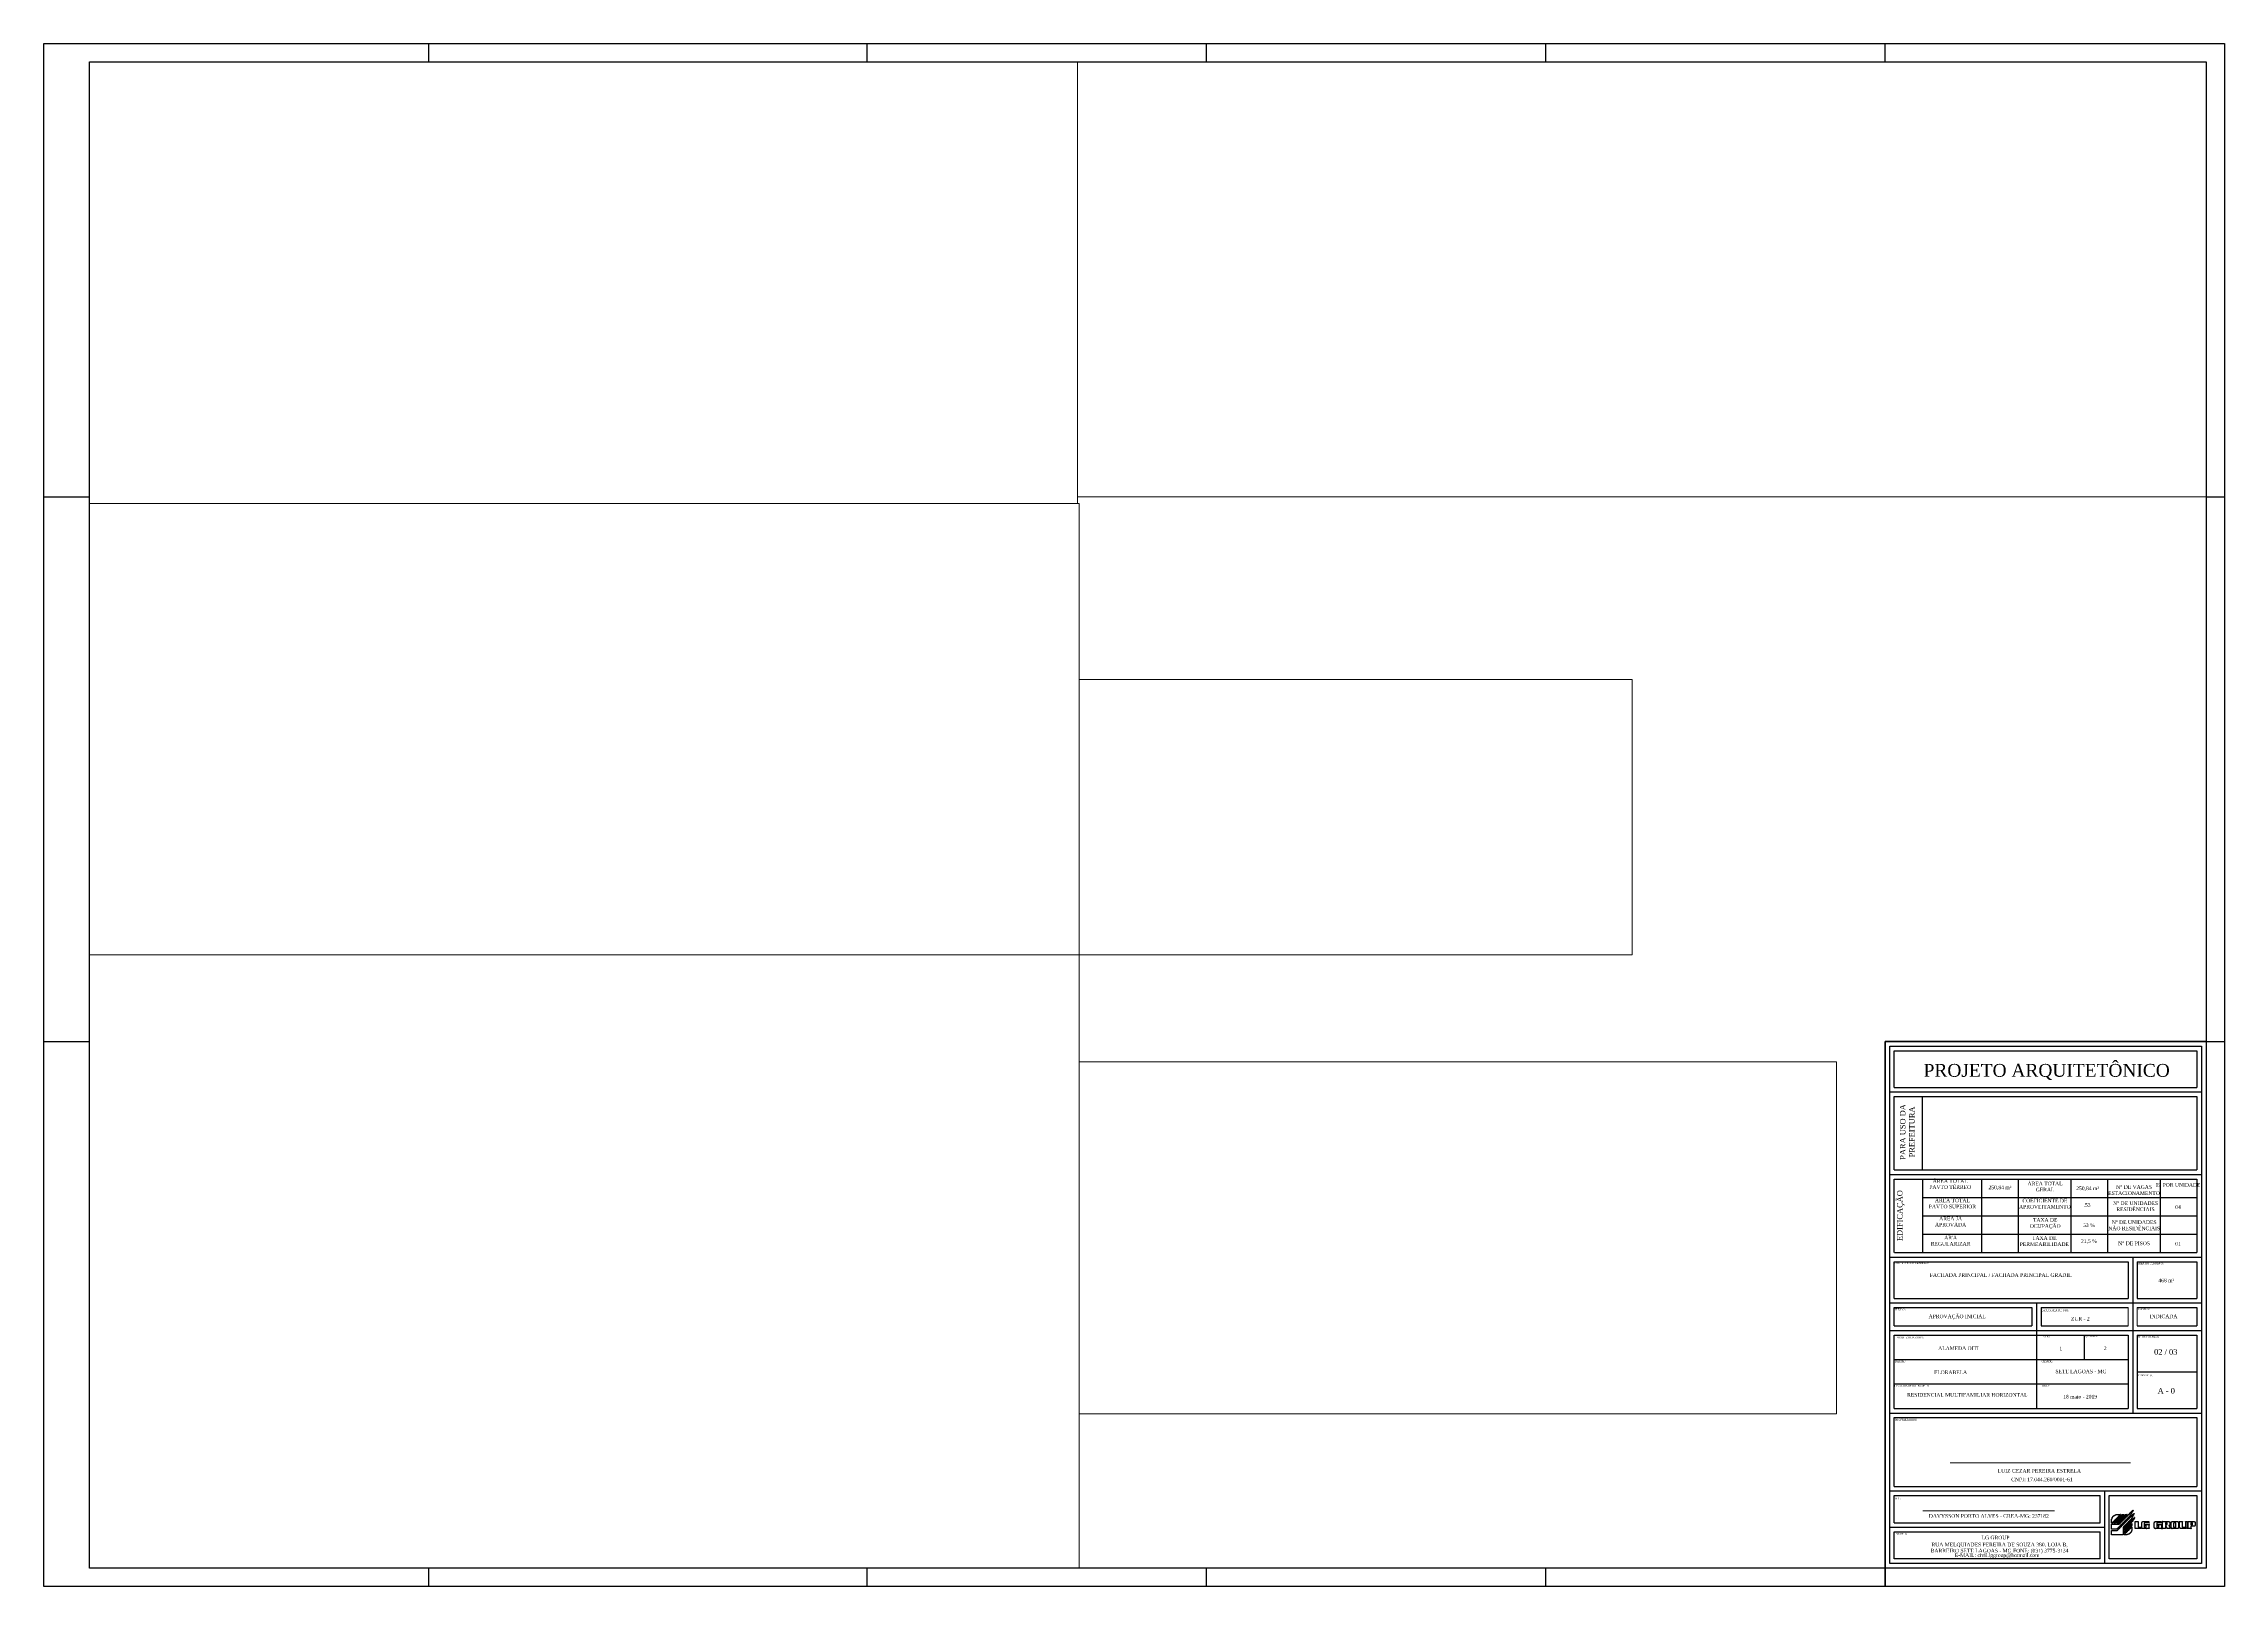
# Paper-space layout 'FLORABELA A0 1' of a CAD drawing. Header units: millimetres. Extents: x 34 to 153, y 58 to 142.
import ezdxf

# ---------------------------------------------------------------- set-up
doc = ezdxf.new("R2010")
doc.units = ezdxf.units.MM
for name, color, linetype in [('01-folha', 1, 'Continuous'), ('A0', 7, 'Continuous'), ('PN010', 1, 'Continuous'), ('Portas-Cotas', 2, 'Continuous'), ('TRACE', 7, 'Continuous')]:
    doc.layers.add(name, color=color, linetype=linetype)
doc.layers.add('A0-LG', color=250, linetype='Continuous', plot=False)
doc.layers.add('A1-LG', color=7, linetype='Continuous', plot=False)
doc.layers.add('Portas - Janelas', color=2, linetype='Continuous', lineweight=20)
doc.styles.add('Valéria', font='romantic.ttf', dxfattribs={"height": 10})

psp = doc.layouts.new('FLORABELA A0 1')

# ---------------------------------------------------------------- linework, layer by layer
at = {"layer": '01-folha'}
for p, q in [((34.21, 142.18), (153.11, 142.18)), ((34.21, 58.08), (34.21, 142.18)), ((55.21, 141.18), (55.21, 142.18)), ((79.11, 141.18), (79.11, 142.18)), ((97.61, 141.18), (97.61, 142.18)), ((116.11, 141.18), (116.11, 142.18)), ((134.61, 141.18), (134.61, 142.18)), ((153.11, 142.18), (153.11, 58.08)), ((36.71, 59.08), (36.71, 141.18)), ((36.71, 141.18), (152.11, 141.18)), ((152.11, 141.18), (152.11, 59.08)), ((34.21, 117.48), (36.71, 117.48)), ((152.11, 117.48), (153.11, 117.48)), ((34.21, 87.78), (36.71, 87.78)), ((152.11, 87.78), (153.11, 87.78)), ((152.11, 59.08), (36.71, 59.08)), ((55.21, 58.08), (55.21, 59.08)), ((79.11, 58.08), (79.11, 59.08)), ((97.61, 58.08), (97.61, 59.08)), ((116.11, 58.08), (116.11, 59.08)), ((134.61, 58.08), (134.61, 59.08)), ((153.11, 58.08), (34.21, 58.08))]:
    psp.add_line(p, q, dxfattribs=at)
at = {"layer": 'A0'}
for p, q in [((134.61, 87.78), (134.61, 58.08)), ((152.11, 87.78), (153.11, 87.78))]:
    psp.add_line(p, q, dxfattribs=at)
at = {"layer": 'A1-LG'}
for p, q in [((152.11, 87.78), (134.61, 87.78)), ((134.61, 87.78), (152.11, 87.78)), ((134.61, 59.08), (134.61, 87.78))]:
    psp.add_line(p, q, dxfattribs=at)
at = {"layer": 'PN010'}
for p, q in [((134.86, 87.53), (151.86, 87.53)), ((134.86, 59.33), (134.86, 87.53)), ((135.11, 87.28), (151.61, 87.28)), ((135.11, 85.28), (135.11, 87.28)), ((151.61, 87.28), (151.61, 85.28)), ((151.86, 87.53), (151.86, 59.33)), ((134.86, 85.03), (151.86, 85.03)), ((135.11, 85.28), (151.61, 85.28)), ((135.11, 84.78), (151.61, 84.78)), ((135.11, 80.78), (135.11, 84.78)), ((136.64, 80.78), (136.64, 84.78)), ((151.61, 84.78), (151.61, 80.78)), ((134.86, 80.53), (151.86, 80.53)), ((135.11, 80.78), (151.61, 80.78)), ((135.11, 80.28), (151.61, 80.28)), ((135.11, 76.28), (135.11, 80.28)), ((136.64, 80.28), (136.64, 76.28)), ((139.87, 80.28), (139.87, 76.28)), ((141.87, 80.28), (141.87, 76.28)), ((144.76, 76.28), (144.76, 80.28)), ((146.76, 76.28), (146.76, 80.28)), ((149.61, 80.28), (149.61, 76.28)), ((151.61, 80.28), (151.61, 76.28)), ((136.64, 79.28), (151.61, 79.28)), ((136.64, 78.28), (151.61, 78.28)), ((135.12, 76.28), (151.61, 76.28)), ((136.64, 77.28), (151.61, 77.28)), ((134.86, 76.03), (151.86, 76.03)), ((135.11, 75.78), (147.86, 75.78)), ((135.11, 73.78), (135.11, 75.78)), ((147.86, 75.78), (147.86, 73.78)), ((148.11, 76.03), (148.11, 67.53)), ((148.36, 75.78), (148.36, 73.78)), ((148.36, 75.78), (151.61, 75.78)), ((151.61, 75.78), (151.61, 73.78)), ((135.11, 73.78), (147.86, 73.78)), ((148.36, 73.78), (151.61, 73.78)), ((134.86, 73.53), (151.86, 73.53)), ((135.11, 73.28), (142.61, 73.28)), ((135.11, 72.28), (135.11, 73.28)), ((142.61, 73.28), (142.61, 72.28)), ((142.86, 73.53), (142.86, 67.78)), ((143.11, 73.28), (147.86, 73.28)), ((143.11, 73.28), (143.11, 72.28)), ((148.36, 73.28), (151.61, 73.28)), ((151.61, 73.28), (151.61, 72.28)), ((134.86, 72.03), (151.86, 72.03)), ((135.11, 72.28), (142.61, 72.28)), ((135.11, 71.78), (147.86, 71.78)), ((135.11, 67.78), (135.11, 71.78)), ((143.11, 72.28), (147.86, 72.28)), ((145.47, 71.78), (145.47, 70.45)), ((147.86, 71.78), (147.86, 67.78)), ((148.36, 72.28), (151.61, 72.28)), ((148.36, 71.78), (151.61, 71.78)), ((148.36, 71.78), (148.36, 67.78)), ((151.61, 71.78), (151.61, 67.78)), ((135.11, 70.45), (147.86, 70.45)), ((135.11, 69.12), (147.86, 69.12)), ((148.36, 69.78), (151.61, 69.78)), ((135.11, 67.78), (147.86, 67.78)), ((148.36, 67.78), (151.61, 67.78)), ((134.86, 67.53), (151.86, 67.53)), ((135.11, 67.28), (151.61, 67.28)), ((135.11, 63.53), (135.11, 67.28)), ((151.61, 67.28), (151.61, 63.53)), ((134.86, 63.28), (151.86, 63.28)), ((135.11, 63.53), (151.61, 63.53)), ((135.11, 63.03), (146.33, 63.03)), ((135.11, 61.55), (135.11, 63.03)), ((146.33, 61.55), (146.33, 63.03)), ((146.58, 59.33), (146.58, 63.28)), ((146.83, 63.03), (151.61, 63.03)), ((146.83, 59.58), (146.83, 63.03)), ((151.61, 63.03), (151.61, 59.58)), ((134.86, 61.3), (146.58, 61.3)), ((135.11, 61.55), (146.33, 61.55)), ((135.11, 59.58), (135.11, 61.05)), ((135.11, 61.05), (146.33, 61.05)), ((146.33, 59.58), (146.33, 61.05)), ((146.33, 59.58), (135.11, 59.58)), ((151.61, 59.58), (146.83, 59.58)), ((151.86, 59.33), (134.86, 59.33))]:
    psp.add_line(p, q, dxfattribs=at)
at = {"layer": 'Portas - Janelas'}
for p, q in [((134.61, 87.78), (152.11, 87.78)), ((134.61, 59.08), (134.61, 87.78)), ((152.11, 87.78), (152.11, 59.08)), ((138.15, 64.82), (147.99, 64.82)), ((136.67, 62.2), (143.84, 62.2)), ((152.11, 59.08), (134.61, 59.08))]:
    psp.add_line(p, q, dxfattribs=at)
at = {"layer": 'Portas - Janelas', "color": 1}
for p, q in [((147.86, 73.28), (147.86, 72.28)), ((148.36, 73.28), (148.36, 72.28))]:
    psp.add_line(p, q, dxfattribs=at)
at = {"layer": 'TRACE', "color": 2, "linetype": 'Continuous'}
for points in [[(147.24, 61.19), (147.23, 61.19), (147.23, 61.2), (146.97, 61.2), (146.97, 61.19), (146.96, 61.19), (146.96, 61.2), (146.95, 61.2), (146.95, 61.46), (146.96, 61.46), (146.96, 61.47), (147.36, 61.47), (147.37, 61.47), (147.37, 61.48), (147.37, 61.48), (147.37, 61.49), (147.38, 61.49), (147.38, 61.49), (147.39, 61.49), (147.39, 61.5), (147.4, 61.5), (147.4, 61.5), (147.4, 61.52), (147.4, 61.52), (147.4, 61.52), (147.4, 61.52), (147.4, 61.52), (147.41, 61.52), (147.41, 61.52), (147.42, 61.52), (147.42, 61.53), (147.43, 61.53), (147.43, 61.54), (147.43, 61.54), (147.44, 61.54), (147.44, 61.55), (147.43, 61.55), (147.43, 61.56), (147.44, 61.56), (147.44, 61.55), (147.45, 61.55), (147.46, 61.55), (147.46, 61.57), (147.46, 61.57), (147.46, 61.58), (147.47, 61.58), (147.47, 61.59), (147.48, 61.59), (147.48, 61.59), (147.47, 61.59), (147.47, 61.6), (147.48, 61.6), (147.48, 61.59), (147.49, 61.59), (147.49, 61.59), (147.49, 61.61), (147.5, 61.61), (147.5, 61.62), (147.51, 61.62), (147.51, 61.62), (147.52, 61.62), (147.52, 61.63), (147.52, 61.63), (147.53, 61.63), (147.53, 61.65), (147.54, 61.65), (147.54, 61.65), (147.55, 61.65), (147.55, 61.66), (147.56, 61.66), (147.56, 61.67), (147.56, 61.67), (147.57, 61.67), (147.57, 61.68), (147.58, 61.68), (147.58, 61.69), (147.59, 61.69), (147.59, 61.7), (147.59, 61.7), (147.59, 61.71), (147.6, 61.71), (147.6, 61.71), (147.61, 61.71), (147.61, 61.72), (147.62, 61.72), (147.62, 61.73), (147.62, 61.73), (147.62, 61.74), (147.63, 61.74), (147.63, 61.74), (147.64, 61.74), (147.64, 61.75), (147.65, 61.75), (147.65, 61.76), (147.65, 61.76), (147.65, 61.77), (147.66, 61.77), (147.66, 61.77), (147.67, 61.77), (147.67, 61.78), (147.68, 61.78), (147.68, 61.78), (147.68, 61.8), (147.69, 61.8), (147.69, 61.8), (147.7, 61.8), (147.7, 61.81), (147.71, 61.81), (147.71, 61.82), (147.71, 61.82), (147.72, 61.82), (147.72, 61.83), (147.73, 61.83), (147.73, 61.84), (147.74, 61.84), (147.74, 61.85), (147.74, 61.85), (147.74, 61.86), (147.75, 61.86), (147.76, 61.86), (147.76, 61.87), (147.77, 61.87), (147.77, 61.88), (147.77, 61.88), (147.77, 61.89), (147.78, 61.89), (147.78, 61.9), (147.79, 61.9), (147.8, 61.9), (147.8, 61.91), (147.79, 61.91), (147.79, 61.92), (147.8, 61.92), (147.8, 61.91), (147.81, 61.91), (147.81, 61.92), (147.81, 61.92), (147.81, 61.93), (147.82, 61.93), (147.82, 61.93), (147.83, 61.93), (147.84, 61.93), (147.84, 61.95), (147.83, 61.95), (147.83, 61.96), (147.84, 61.96), (147.84, 61.95), (147.84, 61.95), (147.85, 61.95), (147.85, 61.96), (147.86, 61.96), (147.86, 61.97), (147.87, 61.97), (147.87, 61.98), (147.87, 61.98), (147.87, 61.99), (147.88, 61.99), (147.89, 61.99), (147.89, 62), (147.9, 62), (147.9, 62.01), (147.9, 62.01), (147.9, 62.02), (147.91, 62.02), (147.91, 62.02), (147.92, 62.02), (147.93, 62.02), (147.93, 62.04), (147.93, 62.04), (147.93, 62.05), (147.94, 62.05), (147.94, 62.05), (147.95, 62.05), (147.95, 62.06), (147.96, 62.06), (147.96, 62.07), (147.96, 62.07), (147.96, 62.08), (147.97, 62.08), (147.97, 62.08), (147.98, 62.08), (147.98, 62.09), (147.99, 62.09), (147.99, 62.1), (147.99, 62.1), (147.99, 62.11), (148, 62.11), (148, 62.12), (148.01, 62.12), (148.01, 62.12), (148.02, 62.12), (148.02, 62.13), (148.02, 62.13), (148.02, 62.14), (148.03, 62.14), (148.03, 62.15), (148.04, 62.15), (148.04, 62.15), (148.05, 62.15), (148.05, 62.16), (148.05, 62.16), (148.05, 62.17), (148.06, 62.17), (148.06, 62.18), (148.07, 62.18), (148.08, 62.18), (148.08, 62.19), (148.09, 62.19), (148.09, 62.2), (148.09, 62.2), (148.09, 62.21), (148.1, 62.21), (148.1, 62.21), (148.11, 62.21), (148.12, 62.21), (148.12, 62.23), (148.12, 62.23), (148.12, 62.24), (148.13, 62.24), (148.13, 62.24), (148.14, 62.24), (148.14, 62.23), (148.13, 62.23), (148.13, 62.21), (148.12, 62.21), (148.12, 62.21), (148.12, 62.21), (148.12, 62.19), (148.11, 62.19), (148.11, 62.18), (148.1, 62.18), (148.1, 62.16), (148.09, 62.16), (148.09, 62.15), (148.09, 62.15), (148.09, 62.14), (148.08, 62.14), (148.08, 62.12), (148.07, 62.12), (148.07, 62.12), (148.06, 62.12), (148.06, 62.1), (148.05, 62.1), (148.05, 62.08), (148.05, 62.08), (148.05, 62.07), (148.04, 62.07), (148.04, 62.06), (148.03, 62.06), (148.03, 62.05), (148.02, 62.05), (148.02, 62.03), (148.02, 62.03), (148.02, 62.02), (148.01, 62.02), (148.01, 62.01), (148, 62.01), (148, 61.99), (147.99, 61.99), (147.99, 61.99), (147.99, 61.99), (147.99, 61.97), (147.98, 61.97), (147.98, 61.96), (147.97, 61.96), (147.97, 61.94), (147.96, 61.94), (147.96, 61.92), (147.96, 61.92), (147.95, 61.92), (147.95, 61.9), (147.94, 61.9), (147.94, 61.9), (147.93, 61.9), (147.93, 61.89), (147.93, 61.89), (147.93, 61.88), (147.92, 61.88), (147.92, 61.87), (147.91, 61.87), (147.9, 61.87), (147.9, 61.86), (147.9, 61.86), (147.9, 61.85), (147.89, 61.85), (147.89, 61.84), (147.88, 61.84), (147.88, 61.83), (147.87, 61.83), (147.87, 61.83), (147.87, 61.83), (147.87, 61.82), (147.86, 61.82), (147.86, 61.81), (147.85, 61.81), (147.85, 61.8), (147.84, 61.8), (147.84, 61.79), (147.84, 61.79), (147.83, 61.79), (147.83, 61.78), (147.82, 61.78), (147.82, 61.77), (147.81, 61.77), (147.81, 61.77), (147.81, 61.77), (147.81, 61.76), (147.8, 61.76), (147.8, 61.75), (147.79, 61.75), (147.79, 61.74), (147.78, 61.74), (147.78, 61.74), (147.77, 61.74), (147.77, 61.73), (147.77, 61.73), (147.77, 61.71), (147.76, 61.71), (147.75, 61.71), (147.75, 61.71), (147.74, 61.71), (147.74, 61.7), (147.74, 61.7), (147.74, 61.69), (147.73, 61.69), (147.73, 61.68), (147.72, 61.68), (147.71, 61.68), (147.71, 61.66), (147.71, 61.66), (147.7, 61.66), (147.7, 61.65), (147.69, 61.65), (147.69, 61.65), (147.68, 61.65), (147.68, 61.64), (147.68, 61.64), (147.68, 61.62), (147.67, 61.62), (147.66, 61.62), (147.66, 61.62), (147.65, 61.62), (147.65, 61.61), (147.65, 61.61), (147.65, 61.6), (147.64, 61.6), (147.64, 61.59), (147.63, 61.59), (147.63, 61.59), (147.62, 61.59), (147.62, 61.58), (147.62, 61.58), (147.62, 61.57), (147.61, 61.57), (147.61, 61.56), (147.6, 61.56), (147.6, 61.55), (147.59, 61.55), (147.59, 61.55), (147.59, 61.54), (147.58, 61.54), (147.58, 61.53), (147.57, 61.53), (147.57, 61.52), (147.56, 61.52), (147.56, 61.52), (147.56, 61.52), (147.56, 61.51), (147.55, 61.51), (147.55, 61.5), (147.54, 61.5), (147.54, 61.49), (147.53, 61.49), (147.53, 61.49), (147.52, 61.49), (147.52, 61.47), (147.52, 61.47), (147.51, 61.47), (147.51, 61.46), (147.5, 61.46), (147.5, 61.46), (147.49, 61.46), (147.49, 61.45), (147.49, 61.45), (147.49, 61.43), (147.48, 61.43), (147.47, 61.43), (147.47, 61.43), (147.46, 61.43), (147.46, 61.42), (147.46, 61.42), (147.46, 61.41), (147.45, 61.41), (147.45, 61.4), (147.44, 61.4), (147.44, 61.4), (147.43, 61.4), (147.43, 61.39), (147.43, 61.39), (147.43, 61.38), (147.42, 61.38), (147.42, 61.37), (147.41, 61.37), (147.41, 61.36), (147.4, 61.36), (147.4, 61.36), (147.4, 61.35), (147.39, 61.35), (147.39, 61.34), (147.38, 61.34), (147.38, 61.34), (147.37, 61.34), (147.37, 61.32), (147.37, 61.32), (147.37, 61.31), (147.36, 61.31), (147.35, 61.31), (147.35, 61.3), (147.34, 61.3), (147.34, 61.3), (147.34, 61.29), (147.33, 61.29), (147.33, 61.28), (147.32, 61.28), (147.32, 61.27), (147.31, 61.27), (147.31, 61.27), (147.31, 61.27), (147.31, 61.25), (147.3, 61.25), (147.29, 61.25), (147.29, 61.24), (147.28, 61.24), (147.28, 61.23), (147.28, 61.23), (147.27, 61.23), (147.27, 61.22), (147.26, 61.22), (147.26, 61.21), (147.25, 61.21), (147.25, 61.21), (147.24, 61.21), (147.24, 61.2), (147.24, 61.2), (147.24, 61.19)], [(146.99, 61.53), (146.96, 61.53), (146.96, 61.55), (146.95, 61.55), (146.95, 61.68), (146.96, 61.68), (146.96, 61.71), (146.96, 61.71), (146.96, 61.75), (146.97, 61.75), (146.97, 61.77), (146.98, 61.77), (146.98, 61.8), (146.99, 61.8), (146.99, 61.81), (146.99, 61.81), (146.99, 61.83), (147, 61.83), (147, 61.84), (147.01, 61.84), (147.01, 61.85), (147.02, 61.85), (147.02, 61.87), (147.03, 61.87), (147.03, 61.87), (147.03, 61.87), (147.03, 61.88), (147.04, 61.88), (147.04, 61.89), (147.05, 61.89), (147.05, 61.9), (147.06, 61.9), (147.06, 61.9), (147.05, 61.9), (147.05, 61.91), (147.06, 61.91), (147.06, 61.9), (147.06, 61.9), (147.06, 61.91), (147.07, 61.91), (147.07, 61.92), (147.08, 61.92), (147.08, 61.93), (147.09, 61.93), (147.09, 61.93), (147.09, 61.93), (147.09, 61.94), (147.1, 61.94), (147.11, 61.94), (147.11, 61.95), (147.12, 61.95), (147.12, 61.96), (147.12, 61.96), (147.13, 61.96), (147.13, 61.96), (147.14, 61.96), (147.14, 61.97), (147.15, 61.97), (147.16, 61.97), (147.16, 61.98), (147.18, 61.98), (147.18, 61.98), (147.18, 61.99), (147.21, 61.99), (147.21, 61.99), (147.21, 61.99), (147.24, 61.99), (147.24, 61.99), (147.24, 62), (147.45, 62), (147.45, 61.99), (147.44, 61.99), (147.43, 61.99), (147.43, 61.98), (147.43, 61.98), (147.43, 61.96), (147.42, 61.96), (147.42, 61.96), (147.41, 61.96), (147.4, 61.96), (147.4, 61.95), (147.4, 61.95), (147.4, 61.93), (147.39, 61.93), (147.39, 61.93), (147.38, 61.93), (147.37, 61.93), (147.37, 61.92), (147.37, 61.92), (147.37, 61.91), (147.36, 61.91), (147.36, 61.9), (147.35, 61.9), (147.34, 61.9), (147.34, 61.89), (147.34, 61.89), (147.34, 61.87), (147.33, 61.87), (147.32, 61.87), (147.32, 61.86), (147.31, 61.86), (147.31, 61.86), (147.31, 61.85), (147.3, 61.85), (147.3, 61.84), (147.29, 61.84), (147.29, 61.83), (147.28, 61.83), (147.28, 61.83), (147.28, 61.83), (147.28, 61.82), (147.27, 61.82), (147.27, 61.81), (147.26, 61.81), (147.26, 61.8), (147.25, 61.8), (147.25, 61.8), (147.24, 61.8), (147.24, 61.79), (147.24, 61.79), (147.24, 61.78), (147.23, 61.78), (147.23, 61.77), (147.22, 61.77), (147.22, 61.77), (147.21, 61.77), (147.21, 61.76), (147.21, 61.76), (147.21, 61.75), (147.2, 61.75), (147.2, 61.74), (147.19, 61.74), (147.19, 61.74), (147.18, 61.74), (147.18, 61.73), (147.18, 61.73), (147.18, 61.72), (147.17, 61.72), (147.17, 61.71), (147.16, 61.71), (147.16, 61.71), (147.15, 61.71), (147.15, 61.7), (147.15, 61.7), (147.15, 61.69), (147.14, 61.69), (147.14, 61.68), (147.13, 61.68), (147.13, 61.68), (147.12, 61.68), (147.12, 61.67), (147.13, 61.67), (147.13, 61.66), (147.12, 61.66), (147.12, 61.67), (147.12, 61.67), (147.12, 61.66), (147.11, 61.66), (147.11, 61.65), (147.1, 61.65), (147.09, 61.65), (147.09, 61.64), (147.09, 61.64), (147.09, 61.63), (147.08, 61.63), (147.08, 61.62), (147.07, 61.62), (147.07, 61.61), (147.06, 61.61), (147.06, 61.6), (147.06, 61.6), (147.05, 61.6), (147.05, 61.59), (147.06, 61.59), (147.06, 61.59), (147.05, 61.59), (147.05, 61.59), (147.04, 61.59), (147.04, 61.59), (147.03, 61.59), (147.03, 61.57), (147.03, 61.57), (147.02, 61.57), (147.02, 61.56), (147.01, 61.56), (147.01, 61.55), (147.02, 61.55), (147.02, 61.55), (147.01, 61.55), (147.01, 61.55), (147, 61.55), (147, 61.54), (146.99, 61.54), (146.99, 61.54), (146.99, 61.53)], [(147.58, 60.89), (146.96, 60.89), (146.96, 61.13), (147.26, 61.13), (147.27, 61.13), (147.27, 61.14), (147.28, 61.14), (147.28, 61.15), (147.28, 61.15), (147.28, 61.15), (147.29, 61.15), (147.29, 61.16), (147.3, 61.16), (147.3, 61.17), (147.31, 61.17), (147.31, 61.18), (147.31, 61.18), (147.31, 61.18), (147.32, 61.18), (147.32, 61.19), (147.33, 61.19), (147.33, 61.2), (147.34, 61.2), (147.34, 61.21), (147.34, 61.21), (147.34, 61.21), (147.35, 61.21), (147.35, 61.22), (147.36, 61.22), (147.36, 61.23), (147.37, 61.23), (147.37, 61.24), (147.37, 61.24), (147.37, 61.24), (147.38, 61.24), (147.38, 61.25), (147.39, 61.25), (147.39, 61.26), (147.4, 61.26), (147.4, 61.27), (147.4, 61.27), (147.4, 61.27), (147.41, 61.27), (147.41, 61.28), (147.42, 61.28), (147.42, 61.29), (147.43, 61.29), (147.43, 61.3), (147.43, 61.3), (147.43, 61.31), (147.44, 61.31), (147.44, 61.31), (147.45, 61.31), (147.45, 61.32), (147.46, 61.32), (147.46, 61.33), (147.46, 61.33), (147.46, 61.34), (147.47, 61.34), (147.47, 61.34), (147.48, 61.34), (147.48, 61.35), (147.49, 61.35), (147.49, 61.36), (147.49, 61.36), (147.49, 61.37), (147.5, 61.37), (147.5, 61.37), (147.51, 61.37), (147.51, 61.38), (147.52, 61.38), (147.52, 61.39), (147.52, 61.39), (147.52, 61.4), (147.53, 61.4), (147.53, 61.4), (147.54, 61.4), (147.54, 61.42), (147.55, 61.42), (147.56, 61.42), (147.56, 61.43), (147.56, 61.43), (147.56, 61.43), (147.57, 61.43), (147.57, 61.45), (147.58, 61.45), (147.58, 61.46), (147.59, 61.46), (147.59, 61.46), (147.59, 61.46), (147.6, 61.46), (147.6, 61.48), (147.61, 61.48), (147.61, 61.49), (147.62, 61.49), (147.62, 61.49), (147.62, 61.49), (147.62, 61.5), (147.63, 61.5), (147.63, 61.51), (147.64, 61.51), (147.64, 61.52), (147.65, 61.52), (147.65, 61.52), (147.65, 61.52), (147.65, 61.53), (147.66, 61.53), (147.66, 61.54), (147.67, 61.54), (147.67, 61.55), (147.68, 61.55), (147.68, 61.55), (147.68, 61.55), (147.68, 61.56), (147.69, 61.56), (147.69, 61.57), (147.7, 61.57), (147.7, 61.58), (147.71, 61.58), (147.71, 61.59), (147.71, 61.59), (147.71, 61.59), (147.72, 61.59), (147.72, 61.6), (147.73, 61.6), (147.73, 61.61), (147.74, 61.61), (147.74, 61.62), (147.74, 61.62), (147.74, 61.62), (147.75, 61.62), (147.75, 61.63), (147.76, 61.63), (147.76, 61.64), (147.77, 61.64), (147.77, 61.65), (147.77, 61.65), (147.77, 61.65), (147.78, 61.65), (147.78, 61.66), (147.79, 61.66), (147.79, 61.67), (147.8, 61.67), (147.8, 61.68), (147.81, 61.68), (147.81, 61.68), (147.81, 61.68), (147.81, 61.69), (147.82, 61.69), (147.82, 61.7), (147.83, 61.7), (147.83, 61.71), (147.84, 61.71), (147.84, 61.71), (147.84, 61.71), (147.84, 61.72), (147.85, 61.72), (147.85, 61.73), (147.86, 61.73), (147.86, 61.74), (147.87, 61.74), (147.87, 61.74), (147.87, 61.74), (147.87, 61.75), (147.88, 61.75), (147.88, 61.76), (147.89, 61.76), (147.89, 61.77), (147.9, 61.77), (147.9, 61.77), (147.9, 61.77), (147.9, 61.78), (147.91, 61.78), (147.91, 61.79), (147.92, 61.79), (147.92, 61.8), (147.93, 61.8), (147.93, 61.8), (147.93, 61.8), (147.93, 61.81), (147.94, 61.81), (147.94, 61.82), (147.95, 61.82), (147.95, 61.83), (147.96, 61.83), (147.96, 61.83), (147.96, 61.83), (147.96, 61.84), (147.97, 61.84), (147.97, 61.85), (147.98, 61.85), (147.98, 61.86), (147.99, 61.86), (147.99, 61.87), (147.99, 61.87), (147.99, 61.87), (148, 61.87), (148, 61.88), (148.01, 61.88), (148.01, 61.89), (148.02, 61.89), (148.02, 61.9), (148.02, 61.9), (148.02, 61.9), (148.03, 61.9), (148.03, 61.91), (148.04, 61.91), (148.04, 61.92), (148.05, 61.92), (148.05, 61.93), (148.05, 61.93), (148.05, 61.93), (148.06, 61.93), (148.06, 61.94), (148.07, 61.94), (148.07, 61.95), (148.08, 61.95), (148.08, 61.96), (148.09, 61.96), (148.09, 61.96), (148.09, 61.96), (148.09, 61.97), (148.1, 61.97), (148.1, 61.98), (148.11, 61.98), (148.11, 61.99), (148.12, 61.99), (148.12, 61.99), (148.12, 61.99), (148.12, 62.01), (148.13, 62.01), (148.13, 62.02), (148.14, 62.02), (148.15, 62.02), (148.15, 62.02), (148.15, 62.02), (148.15, 62.04), (148.16, 62.04), (148.17, 62.04), (148.17, 62.05), (148.18, 62.05), (148.18, 62.05), (148.18, 62.05), (148.18, 62.03), (148.17, 62.03), (148.17, 62.02), (148.16, 62.02), (148.16, 62), (148.15, 62), (148.15, 61.99), (148.15, 61.99), (148.15, 61.97), (148.14, 61.97), (148.14, 61.96), (148.13, 61.96), (148.13, 61.94), (148.12, 61.94), (148.12, 61.93), (148.12, 61.93), (148.12, 61.91), (148.11, 61.91), (148.11, 61.9), (148.1, 61.9), (148.1, 61.88), (148.09, 61.88), (148.09, 61.87), (148.09, 61.87), (148.09, 61.86), (148.09, 61.86), (148.09, 61.85), (148.09, 61.85), (148.08, 61.85), (148.08, 61.83), (148.07, 61.83), (148.07, 61.82), (148.06, 61.82), (148.06, 61.8), (148.05, 61.8), (148.05, 61.79), (148.05, 61.79), (148.05, 61.77), (148.04, 61.77), (148.04, 61.76), (148.03, 61.76), (148.03, 61.74), (148.02, 61.74), (148.02, 61.74), (148.02, 61.74), (148.02, 61.73), (148.01, 61.73), (148.01, 61.72), (148, 61.72), (148, 61.71), (147.99, 61.71), (147.99, 61.71), (147.99, 61.71), (147.99, 61.7), (147.98, 61.7), (147.98, 61.69), (147.97, 61.69), (147.97, 61.68), (147.96, 61.68), (147.96, 61.68), (147.96, 61.68), (147.96, 61.67), (147.95, 61.67), (147.95, 61.66), (147.94, 61.66), (147.94, 61.65), (147.93, 61.65), (147.93, 61.65), (147.93, 61.65), (147.93, 61.64), (147.92, 61.64), (147.92, 61.63), (147.91, 61.63), (147.91, 61.62), (147.9, 61.62), (147.9, 61.62), (147.9, 61.62), (147.9, 61.61), (147.89, 61.61), (147.89, 61.6), (147.88, 61.6), (147.88, 61.59), (147.87, 61.59), (147.87, 61.59), (147.87, 61.59), (147.87, 61.58), (147.86, 61.58), (147.86, 61.57), (147.85, 61.57), (147.85, 61.56), (147.84, 61.56), (147.84, 61.55), (147.84, 61.55), (147.84, 61.55), (147.83, 61.55), (147.83, 61.54), (147.82, 61.54), (147.82, 61.53), (147.81, 61.53), (147.81, 61.52), (147.81, 61.52), (147.81, 61.52), (147.8, 61.52), (147.8, 61.51), (147.79, 61.51), (147.79, 61.5), (147.78, 61.5), (147.78, 61.49), (147.77, 61.49), (147.77, 61.49), (147.77, 61.49), (147.77, 61.48), (147.76, 61.48), (147.76, 61.47), (147.75, 61.47), (147.75, 61.46), (147.74, 61.46), (147.74, 61.46), (147.74, 61.46), (147.74, 61.45), (147.73, 61.45), (147.73, 61.44), (147.72, 61.44), (147.72, 61.43), (147.71, 61.43), (147.71, 61.43), (147.71, 61.43), (147.71, 61.42), (147.7, 61.42), (147.7, 61.41), (147.69, 61.41), (147.69, 61.4), (147.68, 61.4), (147.68, 61.4), (147.68, 61.4), (147.68, 61.39), (147.67, 61.39), (147.67, 61.38), (147.66, 61.38), (147.66, 61.37), (147.65, 61.37), (147.65, 61.37), (147.65, 61.37), (147.65, 61.36), (147.64, 61.36), (147.64, 61.35), (147.63, 61.35), (147.63, 61.34), (147.62, 61.34), (147.62, 61.34), (147.62, 61.34), (147.62, 61.33), (147.61, 61.33), (147.61, 61.31), (147.6, 61.31), (147.59, 61.31), (147.59, 61.31), (147.59, 61.31), (147.59, 61.3), (147.58, 61.3), (147.58, 60.89)], [(147.17, 61.53), (147.08, 61.53), (147.08, 61.54), (147.09, 61.54), (147.09, 61.55), (147.09, 61.55), (147.09, 61.55), (147.1, 61.55), (147.1, 61.57), (147.11, 61.57), (147.12, 61.57), (147.12, 61.58), (147.12, 61.58), (147.12, 61.59), (147.13, 61.59), (147.13, 61.59), (147.12, 61.59), (147.12, 61.6), (147.14, 61.6), (147.15, 61.6), (147.15, 61.61), (147.14, 61.61), (147.14, 61.62), (147.15, 61.62), (147.15, 61.61), (147.15, 61.61), (147.15, 61.62), (147.16, 61.62), (147.16, 61.62), (147.17, 61.62), (147.17, 61.63), (147.18, 61.63), (147.18, 61.64), (147.18, 61.64), (147.18, 61.65), (147.18, 61.65), (147.18, 61.65), (147.18, 61.65), (147.18, 61.65), (147.19, 61.65), (147.19, 61.65), (147.2, 61.65), (147.2, 61.66), (147.21, 61.66), (147.21, 61.67), (147.21, 61.67), (147.21, 61.68), (147.22, 61.68), (147.22, 61.68), (147.23, 61.68), (147.23, 61.69), (147.24, 61.69), (147.24, 61.7), (147.24, 61.7), (147.24, 61.71), (147.24, 61.71), (147.24, 61.71), (147.24, 61.71), (147.24, 61.71), (147.25, 61.71), (147.25, 61.71), (147.26, 61.71), (147.26, 61.72), (147.27, 61.72), (147.27, 61.73), (147.28, 61.73), (147.28, 61.74), (147.28, 61.74), (147.28, 61.74), (147.29, 61.74), (147.29, 61.75), (147.3, 61.75), (147.3, 61.77), (147.31, 61.77), (147.31, 61.78), (147.31, 61.78), (147.31, 61.77), (147.32, 61.77), (147.32, 61.78), (147.33, 61.78), (147.33, 61.79), (147.34, 61.79), (147.34, 61.8), (147.34, 61.8), (147.34, 61.8), (147.35, 61.8), (147.35, 61.81), (147.36, 61.81), (147.36, 61.82), (147.37, 61.82), (147.37, 61.83), (147.37, 61.83), (147.38, 61.83), (147.38, 61.84), (147.39, 61.84), (147.39, 61.85), (147.4, 61.85), (147.4, 61.86), (147.4, 61.86), (147.4, 61.87), (147.41, 61.87), (147.41, 61.87), (147.42, 61.87), (147.42, 61.88), (147.43, 61.88), (147.43, 61.9), (147.43, 61.9), (147.43, 61.9), (147.44, 61.9), (147.45, 61.9), (147.45, 61.91), (147.46, 61.91), (147.46, 61.92), (147.46, 61.92), (147.46, 61.93), (147.47, 61.93), (147.47, 61.93), (147.48, 61.93), (147.48, 61.95), (147.49, 61.95), (147.49, 61.95), (147.49, 61.96), (147.5, 61.96), (147.5, 61.96), (147.51, 61.96), (147.51, 61.97), (147.52, 61.97), (147.52, 61.98), (147.52, 61.98), (147.52, 61.99), (147.53, 61.99), (147.53, 62), (147.62, 62), (147.62, 61.99), (147.62, 61.99), (147.62, 61.98), (147.61, 61.98), (147.61, 61.97), (147.6, 61.97), (147.6, 61.96), (147.59, 61.96), (147.59, 61.96), (147.59, 61.96), (147.58, 61.96), (147.58, 61.94), (147.57, 61.94), (147.57, 61.93), (147.56, 61.93), (147.56, 61.93), (147.56, 61.93), (147.56, 61.92), (147.55, 61.92), (147.54, 61.92), (147.54, 61.9), (147.53, 61.9), (147.53, 61.9), (147.52, 61.9), (147.52, 61.89), (147.52, 61.89), (147.51, 61.89), (147.51, 61.88), (147.5, 61.88), (147.5, 61.87), (147.49, 61.87), (147.49, 61.86), (147.49, 61.86), (147.48, 61.86), (147.48, 61.85), (147.47, 61.85), (147.47, 61.84), (147.46, 61.84), (147.46, 61.83), (147.46, 61.83), (147.45, 61.83), (147.45, 61.82), (147.44, 61.82), (147.44, 61.81), (147.43, 61.81), (147.43, 61.8), (147.43, 61.8), (147.43, 61.79), (147.42, 61.79), (147.41, 61.79), (147.41, 61.77), (147.4, 61.77), (147.4, 61.77), (147.4, 61.76), (147.39, 61.76), (147.38, 61.76), (147.38, 61.75), (147.37, 61.75), (147.37, 61.74), (147.37, 61.74), (147.37, 61.74), (147.36, 61.74), (147.36, 61.71), (147.35, 61.71), (147.35, 61.72), (147.34, 61.72), (147.34, 61.71), (147.34, 61.71), (147.34, 61.71), (147.33, 61.71), (147.33, 61.7), (147.32, 61.7), (147.32, 61.69), (147.31, 61.69), (147.31, 61.68), (147.31, 61.68), (147.31, 61.68), (147.3, 61.68), (147.3, 61.67), (147.29, 61.67), (147.29, 61.66), (147.28, 61.66), (147.28, 61.65), (147.28, 61.65), (147.28, 61.65), (147.27, 61.65), (147.27, 61.64), (147.26, 61.64), (147.26, 61.63), (147.25, 61.63), (147.25, 61.62), (147.24, 61.62), (147.24, 61.62), (147.25, 61.62), (147.25, 61.61), (147.24, 61.61), (147.24, 61.6), (147.24, 61.6), (147.24, 61.61), (147.23, 61.61), (147.23, 61.6), (147.22, 61.6), (147.22, 61.59), (147.21, 61.59), (147.21, 61.59), (147.21, 61.59), (147.21, 61.58), (147.21, 61.58), (147.21, 61.57), (147.21, 61.57), (147.21, 61.58), (147.2, 61.58), (147.2, 61.57), (147.19, 61.57), (147.19, 61.56), (147.18, 61.56), (147.18, 61.55), (147.18, 61.55), (147.18, 61.55), (147.17, 61.55), (147.17, 61.53)], [(147.26, 61.52), (147.25, 61.52), (147.25, 61.54), (147.26, 61.54), (147.26, 61.55), (147.27, 61.55), (147.27, 61.56), (147.28, 61.56), (147.28, 61.57), (147.28, 61.57), (147.29, 61.57), (147.29, 61.58), (147.3, 61.58), (147.3, 61.59), (147.31, 61.59), (147.31, 61.6), (147.31, 61.6), (147.32, 61.6), (147.32, 61.61), (147.33, 61.61), (147.33, 61.62), (147.34, 61.62), (147.34, 61.62), (147.34, 61.62), (147.34, 61.63), (147.35, 61.63), (147.35, 61.64), (147.36, 61.64), (147.36, 61.65), (147.37, 61.65), (147.37, 61.65), (147.37, 61.66), (147.38, 61.66), (147.38, 61.67), (147.39, 61.67), (147.39, 61.68), (147.4, 61.68), (147.4, 61.69), (147.4, 61.69), (147.41, 61.69), (147.41, 61.7), (147.42, 61.7), (147.42, 61.71), (147.43, 61.71), (147.43, 61.71), (147.43, 61.71), (147.43, 61.72), (147.44, 61.72), (147.44, 61.73), (147.43, 61.73), (147.43, 61.74), (147.44, 61.74), (147.44, 61.73), (147.45, 61.73), (147.45, 61.74), (147.46, 61.74), (147.46, 61.74), (147.46, 61.74), (147.46, 61.75), (147.47, 61.75), (147.47, 61.76), (147.48, 61.76), (147.48, 61.77), (147.49, 61.77), (147.49, 61.77), (147.49, 61.77), (147.49, 61.78), (147.5, 61.78), (147.5, 61.79), (147.51, 61.79), (147.51, 61.8), (147.52, 61.8), (147.52, 61.8), (147.52, 61.8), (147.52, 61.81), (147.53, 61.81), (147.53, 61.82), (147.54, 61.82), (147.54, 61.83), (147.55, 61.83), (147.55, 61.83), (147.56, 61.83), (147.56, 61.84), (147.56, 61.84), (147.56, 61.85), (147.57, 61.85), (147.57, 61.86), (147.58, 61.86), (147.58, 61.87), (147.59, 61.87), (147.59, 61.87), (147.59, 61.87), (147.59, 61.88), (147.6, 61.88), (147.6, 61.89), (147.61, 61.89), (147.61, 61.9), (147.62, 61.9), (147.62, 61.9), (147.62, 61.9), (147.62, 61.92), (147.63, 61.92), (147.64, 61.92), (147.64, 61.93), (147.65, 61.93), (147.65, 61.93), (147.65, 61.93), (147.65, 61.94), (147.66, 61.94), (147.66, 61.96), (147.67, 61.96), (147.68, 61.96), (147.68, 61.96), (147.68, 61.96), (147.68, 61.97), (147.69, 61.97), (147.69, 61.98), (147.7, 61.98), (147.7, 61.99), (147.71, 61.99), (147.71, 61.99), (147.71, 62), (147.81, 62), (147.81, 61.99), (147.8, 61.99), (147.8, 61.99), (147.79, 61.99), (147.79, 61.98), (147.78, 61.98), (147.78, 61.97), (147.79, 61.97), (147.79, 61.96), (147.78, 61.96), (147.78, 61.97), (147.77, 61.97), (147.77, 61.96), (147.77, 61.96), (147.77, 61.96), (147.76, 61.96), (147.76, 61.95), (147.75, 61.95), (147.75, 61.94), (147.74, 61.94), (147.74, 61.93), (147.74, 61.93), (147.74, 61.93), (147.73, 61.93), (147.73, 61.92), (147.72, 61.92), (147.72, 61.9), (147.71, 61.9), (147.71, 61.9), (147.71, 61.9), (147.7, 61.9), (147.7, 61.88), (147.69, 61.88), (147.68, 61.88), (147.68, 61.87), (147.68, 61.87), (147.68, 61.87), (147.68, 61.87), (147.68, 61.86), (147.68, 61.86), (147.66, 61.86), (147.66, 61.84), (147.65, 61.84), (147.65, 61.84), (147.65, 61.83), (147.64, 61.83), (147.64, 61.82), (147.63, 61.82), (147.62, 61.82), (147.62, 61.81), (147.62, 61.81), (147.62, 61.8), (147.61, 61.8), (147.61, 61.78), (147.6, 61.78), (147.59, 61.78), (147.59, 61.77), (147.58, 61.77), (147.58, 61.77), (147.57, 61.77), (147.57, 61.76), (147.56, 61.76), (147.56, 61.75), (147.56, 61.75), (147.55, 61.75), (147.55, 61.74), (147.54, 61.74), (147.54, 61.73), (147.53, 61.73), (147.53, 61.72), (147.52, 61.72), (147.52, 61.71), (147.52, 61.71), (147.51, 61.71), (147.51, 61.71), (147.5, 61.71), (147.5, 61.7), (147.49, 61.7), (147.49, 61.68), (147.49, 61.68), (147.48, 61.68), (147.48, 61.68), (147.47, 61.68), (147.47, 61.67), (147.46, 61.67), (147.46, 61.66), (147.46, 61.66), (147.46, 61.65), (147.45, 61.65), (147.45, 61.65), (147.44, 61.65), (147.44, 61.64), (147.43, 61.64), (147.43, 61.63), (147.43, 61.63), (147.43, 61.62), (147.43, 61.62), (147.43, 61.62), (147.43, 61.62), (147.43, 61.62), (147.42, 61.62), (147.42, 61.62), (147.41, 61.62), (147.41, 61.6), (147.4, 61.6), (147.4, 61.6), (147.4, 61.59), (147.39, 61.59), (147.39, 61.59), (147.38, 61.59), (147.38, 61.58), (147.37, 61.58), (147.37, 61.57), (147.37, 61.57), (147.37, 61.56), (147.36, 61.56), (147.36, 61.55), (147.35, 61.55), (147.35, 61.55), (147.34, 61.55), (147.34, 61.54), (147.34, 61.54), (147.34, 61.53), (147.33, 61.53), (147.26, 61.53), (147.26, 61.52)], [(147.65, 61.17), (147.64, 61.17), (147.64, 61.27), (147.65, 61.27), (147.65, 61.27), (147.65, 61.27), (147.65, 61.28), (147.66, 61.28), (147.66, 61.3), (147.67, 61.3), (147.68, 61.3), (147.68, 61.31), (147.68, 61.31), (147.69, 61.31), (147.69, 61.32), (147.7, 61.32), (147.7, 61.34), (147.71, 61.34), (147.71, 61.34), (147.71, 61.34), (147.72, 61.34), (147.72, 61.35), (147.73, 61.35), (147.73, 61.36), (147.74, 61.36), (147.74, 61.37), (147.74, 61.37), (147.75, 61.37), (147.75, 61.38), (147.76, 61.38), (147.76, 61.39), (147.77, 61.39), (147.77, 61.39), (147.77, 61.4), (147.78, 61.4), (147.78, 61.41), (147.79, 61.41), (147.79, 61.42), (147.8, 61.42), (147.8, 61.43), (147.81, 61.43), (147.81, 61.43), (147.81, 61.44), (147.82, 61.44), (147.82, 61.45), (147.83, 61.45), (147.83, 61.46), (147.84, 61.46), (147.84, 61.46), (147.84, 61.46), (147.85, 61.46), (147.85, 61.48), (147.86, 61.48), (147.86, 61.49), (147.87, 61.49), (147.87, 61.49), (147.87, 61.49), (147.87, 61.5), (147.88, 61.5), (147.88, 61.51), (147.89, 61.51), (147.89, 61.52), (147.9, 61.52), (147.9, 61.52), (147.9, 61.52), (147.9, 61.53), (147.91, 61.53), (147.91, 61.54), (147.92, 61.54), (147.92, 61.55), (147.93, 61.55), (147.93, 61.55), (147.93, 61.55), (147.93, 61.56), (147.94, 61.56), (147.94, 61.57), (147.95, 61.57), (147.95, 61.58), (147.96, 61.58), (147.96, 61.59), (147.96, 61.59), (147.96, 61.59), (147.97, 61.59), (147.97, 61.6), (147.98, 61.6), (147.98, 61.61), (147.99, 61.61), (147.99, 61.62), (147.99, 61.62), (147.99, 61.62), (148, 61.62), (148, 61.63), (148.01, 61.63), (148.01, 61.64), (148.02, 61.64), (148.02, 61.65), (148.02, 61.65), (148.02, 61.65), (148.03, 61.65), (148.03, 61.66), (148.04, 61.66), (148.04, 61.67), (148.05, 61.67), (148.05, 61.68), (148.05, 61.68), (148.05, 61.68), (148.06, 61.68), (148.06, 61.69), (148.07, 61.69), (148.07, 61.7), (148.08, 61.7), (148.08, 61.71), (148.09, 61.71), (148.09, 61.71), (148.09, 61.71), (148.09, 61.72), (148.1, 61.72), (148.1, 61.73), (148.11, 61.73), (148.11, 61.74), (148.12, 61.74), (148.12, 61.74), (148.12, 61.74), (148.12, 61.75), (148.13, 61.75), (148.13, 61.76), (148.14, 61.76), (148.14, 61.77), (148.15, 61.77), (148.15, 61.77), (148.15, 61.77), (148.15, 61.78), (148.16, 61.78), (148.16, 61.79), (148.17, 61.79), (148.17, 61.8), (148.18, 61.8), (148.18, 61.8), (148.18, 61.8), (148.18, 61.81), (148.19, 61.81), (148.19, 61.82), (148.2, 61.82), (148.2, 61.83), (148.21, 61.83), (148.21, 61.83), (148.21, 61.83), (148.21, 61.84), (148.22, 61.84), (148.22, 61.83), (148.21, 61.83), (148.21, 61.82), (148.21, 61.82), (148.21, 61.8), (148.2, 61.8), (148.2, 61.8), (148.21, 61.8), (148.21, 61.79), (148.2, 61.79), (148.2, 61.8), (148.19, 61.8), (148.19, 61.78), (148.18, 61.78), (148.18, 61.75), (148.18, 61.75), (148.18, 61.76), (148.17, 61.76), (148.17, 61.74), (148.16, 61.74), (148.15, 61.74), (148.15, 61.72), (148.15, 61.72), (148.15, 61.71), (148.14, 61.71), (148.14, 61.7), (148.13, 61.7), (148.13, 61.68), (148.12, 61.68), (148.12, 61.68), (148.12, 61.68), (148.12, 61.66), (148.11, 61.66), (148.11, 61.65), (148.1, 61.65), (148.1, 61.64), (148.09, 61.64), (148.09, 61.62), (148.09, 61.62), (148.09, 61.61), (148.09, 61.61), (148.09, 61.6), (148.09, 61.6), (148.09, 61.61), (148.08, 61.61), (148.08, 61.6), (148.07, 61.6), (148.07, 61.59), (148.06, 61.59), (148.06, 61.59), (148.05, 61.59), (148.05, 61.58), (148.05, 61.58), (148.05, 61.57), (148.04, 61.57), (148.04, 61.56), (148.03, 61.56), (148.03, 61.55), (148.02, 61.55), (148.02, 61.55), (148.02, 61.55), (148.02, 61.54), (148.01, 61.54), (148.01, 61.53), (148, 61.53), (148, 61.52), (147.99, 61.52), (147.99, 61.52), (147.99, 61.52), (147.99, 61.51), (147.98, 61.51), (147.98, 61.5), (147.97, 61.5), (147.97, 61.49), (147.96, 61.49), (147.96, 61.49), (147.96, 61.49), (147.96, 61.47), (147.95, 61.47), (147.94, 61.47), (147.94, 61.46), (147.93, 61.46), (147.93, 61.46), (147.93, 61.46), (147.93, 61.45), (147.92, 61.45), (147.92, 61.43), (147.91, 61.43), (147.9, 61.43), (147.9, 61.43), (147.9, 61.43), (147.9, 61.42), (147.89, 61.42), (147.89, 61.41), (147.88, 61.41), (147.88, 61.4), (147.87, 61.4), (147.87, 61.4), (147.87, 61.4), (147.87, 61.39), (147.86, 61.39), (147.86, 61.38), (147.85, 61.38), (147.85, 61.37), (147.84, 61.37), (147.84, 61.37), (147.84, 61.37), (147.84, 61.36), (147.83, 61.36), (147.83, 61.35), (147.82, 61.35), (147.82, 61.34), (147.81, 61.34), (147.81, 61.34), (147.81, 61.34), (147.81, 61.33), (147.8, 61.33), (147.8, 61.32), (147.79, 61.32), (147.79, 61.31), (147.78, 61.31), (147.78, 61.31), (147.77, 61.31), (147.77, 61.3), (147.77, 61.3), (147.77, 61.29), (147.76, 61.29), (147.76, 61.28), (147.75, 61.28), (147.75, 61.27), (147.74, 61.27), (147.74, 61.27), (147.74, 61.27), (147.74, 61.26), (147.73, 61.26), (147.73, 61.25), (147.72, 61.25), (147.72, 61.24), (147.71, 61.24), (147.71, 61.24), (147.71, 61.24), (147.71, 61.23), (147.7, 61.23), (147.7, 61.22), (147.69, 61.22), (147.69, 61.21), (147.68, 61.21), (147.68, 61.21), (147.68, 61.21), (147.68, 61.2), (147.67, 61.2), (147.67, 61.19), (147.68, 61.19), (147.68, 61.18), (147.67, 61.18), (147.67, 61.19), (147.66, 61.19), (147.66, 61.18), (147.65, 61.18), (147.65, 61.18), (147.65, 61.18), (147.65, 61.17)], [(148.12, 62.18), (148.12, 62.18), (148.12, 62.18), (148.12, 62.18), (148.12, 62.18)], [(147.24, 61.61), (147.24, 61.61), (147.24, 61.62), (147.24, 61.62), (147.24, 61.61)], [(147.65, 60.99), (147.64, 60.99), (147.64, 61.08), (147.65, 61.08), (147.65, 61.09), (147.65, 61.09), (147.65, 61.09), (147.66, 61.09), (147.66, 61.11), (147.67, 61.11), (147.68, 61.11), (147.68, 61.13), (147.69, 61.13), (147.7, 61.13), (147.7, 61.15), (147.71, 61.15), (147.71, 61.15), (147.71, 61.17), (147.73, 61.17), (147.74, 61.17), (147.74, 61.18), (147.74, 61.18), (147.75, 61.18), (147.75, 61.19), (147.76, 61.19), (147.76, 61.2), (147.75, 61.2), (147.75, 61.21), (147.77, 61.21), (147.77, 61.21), (147.77, 61.22), (147.78, 61.22), (147.79, 61.22), (147.79, 61.24), (147.81, 61.24), (147.81, 61.24), (147.81, 61.25), (147.82, 61.25), (147.82, 61.26), (147.83, 61.26), (147.83, 61.27), (147.84, 61.27), (147.84, 61.27), (147.84, 61.27), (147.84, 61.28), (147.85, 61.28), (147.85, 61.29), (147.86, 61.29), (147.86, 61.3), (147.87, 61.3), (147.87, 61.31), (147.87, 61.31), (147.87, 61.31), (147.88, 61.31), (147.88, 61.32), (147.89, 61.32), (147.89, 61.33), (147.9, 61.33), (147.9, 61.34), (147.9, 61.34), (147.9, 61.34), (147.91, 61.34), (147.91, 61.35), (147.92, 61.35), (147.92, 61.36), (147.93, 61.36), (147.93, 61.37), (147.93, 61.37), (147.93, 61.37), (147.94, 61.37), (147.94, 61.38), (147.95, 61.38), (147.95, 61.39), (147.96, 61.39), (147.96, 61.4), (147.96, 61.4), (147.96, 61.4), (147.97, 61.4), (147.97, 61.41), (147.98, 61.41), (147.98, 61.42), (147.99, 61.42), (147.99, 61.43), (147.99, 61.43), (147.99, 61.43), (148, 61.43), (148, 61.44), (148.01, 61.44), (148.01, 61.45), (148.02, 61.45), (148.02, 61.46), (148.02, 61.46), (148.02, 61.46), (148.03, 61.46), (148.03, 61.47), (148.04, 61.47), (148.04, 61.48), (148.05, 61.48), (148.05, 61.49), (148.05, 61.49), (148.05, 61.49), (148.06, 61.49), (148.06, 61.5), (148.07, 61.5), (148.07, 61.41), (148.06, 61.41), (148.06, 61.4), (148.05, 61.4), (148.05, 61.4), (148.05, 61.4), (148.05, 61.39), (148.04, 61.39), (148.04, 61.38), (148.03, 61.38), (148.03, 61.37), (148.02, 61.37), (148.02, 61.36), (148.02, 61.36), (148.01, 61.36), (148.01, 61.35), (148, 61.35), (148, 61.34), (147.99, 61.34), (147.99, 61.34), (147.99, 61.33), (147.98, 61.33), (147.98, 61.32), (147.97, 61.32), (147.97, 61.31), (147.96, 61.31), (147.96, 61.31), (147.96, 61.31), (147.96, 61.3), (147.95, 61.3), (147.95, 61.29), (147.94, 61.29), (147.94, 61.28), (147.93, 61.28), (147.93, 61.28), (147.93, 61.27), (147.92, 61.27), (147.92, 61.26), (147.91, 61.26), (147.91, 61.25), (147.9, 61.25), (147.9, 61.24), (147.9, 61.24), (147.9, 61.23), (147.9, 61.23), (147.9, 61.22), (147.9, 61.22), (147.9, 61.23), (147.88, 61.23), (147.88, 61.22), (147.87, 61.22), (147.87, 61.21), (147.87, 61.21), (147.87, 61.21), (147.86, 61.21), (147.86, 61.2), (147.85, 61.2), (147.85, 61.19), (147.84, 61.19), (147.84, 61.18), (147.84, 61.18), (147.83, 61.18), (147.83, 61.16), (147.82, 61.16), (147.81, 61.16), (147.81, 61.15), (147.81, 61.15), (147.81, 61.15), (147.8, 61.15), (147.8, 61.13), (147.79, 61.13), (147.79, 61.12), (147.78, 61.12), (147.77, 61.12), (147.77, 61.11), (147.77, 61.11), (147.75, 61.11), (147.75, 61.1), (147.74, 61.1), (147.74, 61.09), (147.74, 61.09), (147.73, 61.09), (147.73, 61.07), (147.72, 61.07), (147.72, 61.06), (147.71, 61.06), (147.71, 61.06), (147.71, 61.05), (147.7, 61.05), (147.69, 61.05), (147.69, 61.04), (147.68, 61.04), (147.68, 61.03), (147.68, 61.03), (147.68, 61.02), (147.67, 61.02), (147.67, 61.01), (147.66, 61.01), (147.66, 61), (147.65, 61), (147.65, 61), (147.65, 60.99)], [(147.81, 60.89), (147.64, 60.89), (147.64, 60.9), (147.65, 60.9), (147.65, 60.91), (147.65, 60.91), (147.65, 60.92), (147.66, 60.92), (147.66, 60.93), (147.67, 60.93), (147.67, 60.93), (147.68, 60.93), (147.68, 60.94), (147.68, 60.94), (147.68, 60.95), (147.69, 60.95), (147.69, 60.96), (147.7, 60.96), (147.7, 60.96), (147.71, 60.96), (147.71, 60.97), (147.71, 60.97), (147.71, 60.98), (147.72, 60.98), (147.72, 60.99), (147.73, 60.99), (147.73, 60.99), (147.74, 60.99), (147.74, 61), (147.74, 61), (147.74, 61.01), (147.75, 61.01), (147.75, 61.02), (147.76, 61.02), (147.76, 61.02), (147.77, 61.02), (147.77, 61.03), (147.77, 61.03), (147.77, 61.04), (147.78, 61.04), (147.78, 61.05), (147.79, 61.05), (147.79, 61.07), (147.8, 61.07), (147.8, 61.06), (147.81, 61.06), (147.81, 61.07), (147.81, 61.07), (147.81, 61.08), (147.82, 61.08), (147.82, 61.09), (147.83, 61.09), (147.83, 61.09), (147.84, 61.09), (147.84, 61.1), (147.83, 61.1), (147.83, 61.11), (147.84, 61.11), (147.84, 61.1), (147.84, 61.1), (147.84, 61.11), (147.85, 61.11), (147.85, 61.12), (147.86, 61.12), (147.86, 61.12), (147.85, 61.12), (147.85, 61.13), (147.86, 61.13), (147.86, 61.12), (147.87, 61.12), (147.87, 61.13), (147.87, 61.13), (147.87, 61.14), (147.87, 61.14), (147.87, 61.15), (147.87, 61.15), (147.87, 61.14), (147.88, 61.14), (147.88, 61.15), (147.89, 61.15), (147.89, 61.15), (147.9, 61.15), (147.9, 61.16), (147.89, 61.16), (147.89, 61.17), (147.9, 61.17), (147.9, 61.16), (147.9, 61.16), (147.9, 61.17), (147.91, 61.17), (147.91, 61.18), (147.92, 61.18), (147.92, 61.18), (147.93, 61.18), (147.93, 61.21), (147.93, 61.21), (147.93, 61.2), (147.94, 61.2), (147.94, 61.21), (147.95, 61.21), (147.95, 61.22), (147.96, 61.22), (147.96, 61.22), (147.96, 61.24), (147.97, 61.24), (147.98, 61.24), (147.98, 61.24), (147.99, 61.24), (147.99, 61.25), (147.99, 61.25), (147.99, 61.26), (148, 61.26), (148, 61.27), (148.01, 61.27), (148.02, 61.27), (148.02, 61.28), (148.02, 61.28), (148.02, 61.3), (148.03, 61.3), (148.04, 61.3), (148.04, 61.31), (148.05, 61.31), (148.05, 61.31), (148.05, 61.32), (148.06, 61.32), (148.06, 61.33), (148.07, 61.33), (148.07, 61.16), (148.06, 61.16), (148.06, 61.15), (148.07, 61.15), (148.07, 61.15), (148.06, 61.15), (148.06, 61.12), (148.05, 61.12), (148.05, 61.1), (148.05, 61.1), (148.05, 61.09), (148.04, 61.09), (148.04, 61.08), (148.05, 61.08), (148.05, 61.07), (148.05, 61.07), (148.03, 61.07), (148.03, 61.06), (148.02, 61.06), (148.02, 61.04), (148.03, 61.04), (148.03, 61.03), (148.02, 61.03), (148.01, 61.03), (148.01, 61.02), (148, 61.02), (148, 61.01), (147.99, 61.01), (147.99, 61), (147.99, 61), (147.99, 60.99), (147.98, 60.99), (147.98, 60.99), (147.97, 60.99), (147.97, 60.98), (147.96, 60.98), (147.96, 60.97), (147.96, 60.97), (147.96, 60.96), (147.95, 60.96), (147.95, 60.96), (147.94, 60.96), (147.94, 60.95), (147.93, 60.95), (147.93, 60.95), (147.93, 60.94), (147.92, 60.94), (147.92, 60.93), (147.91, 60.93), (147.9, 60.93), (147.9, 60.93), (147.9, 60.93), (147.89, 60.93), (147.89, 60.92), (147.88, 60.92), (147.87, 60.92), (147.87, 60.91), (147.87, 60.91), (147.86, 60.91), (147.86, 60.9), (147.85, 60.9), (147.84, 60.9), (147.84, 60.9), (147.83, 60.9), (147.81, 60.9), (147.81, 60.89)], [(148.23, 61.61), (148.22, 61.61), (148.22, 61.62), (148.23, 61.62), (148.23, 61.61)], [(148.57, 61.23), (148.24, 61.23), (148.24, 61.25), (148.24, 61.25), (148.24, 61.59), (148.24, 61.59), (148.24, 61.62), (148.4, 61.62), (148.4, 61.6), (148.41, 61.6), (148.41, 61.59), (148.4, 61.59), (148.4, 61.59), (148.4, 61.3), (148.56, 61.3), (148.56, 61.31), (148.58, 61.31), (148.58, 61.28), (148.57, 61.28), (148.57, 61.27), (148.58, 61.27), (148.58, 61.27), (148.57, 61.27), (148.57, 61.26), (148.58, 61.26), (148.58, 61.25), (148.57, 61.25), (148.57, 61.23)], [(149.01, 61.23), (148.88, 61.23), (148.88, 61.25), (148.87, 61.25), (148.87, 61.24), (148.86, 61.24), (148.86, 61.24), (148.87, 61.24), (148.87, 61.23), (148.86, 61.23), (148.86, 61.24), (148.86, 61.24), (148.86, 61.23), (148.65, 61.23), (148.65, 61.24), (148.65, 61.24), (148.65, 61.23), (148.64, 61.23), (148.64, 61.24), (148.63, 61.24), (148.63, 61.25), (148.62, 61.25), (148.62, 61.26), (148.62, 61.26), (148.62, 61.27), (148.61, 61.27), (148.61, 61.29), (148.6, 61.29), (148.6, 61.55), (148.61, 61.55), (148.61, 61.57), (148.62, 61.57), (148.62, 61.59), (148.62, 61.59), (148.62, 61.59), (148.63, 61.59), (148.63, 61.6), (148.64, 61.6), (148.65, 61.6), (148.65, 61.61), (148.66, 61.61), (148.67, 61.61), (148.67, 61.62), (148.98, 61.62), (148.98, 61.6), (148.99, 61.6), (148.99, 61.59), (148.98, 61.59), (148.98, 61.57), (148.99, 61.57), (148.99, 61.56), (148.99, 61.56), (148.99, 61.55), (148.99, 61.55), (148.99, 61.54), (148.99, 61.54), (148.99, 61.53), (148.99, 61.53), (148.99, 61.54), (148.96, 61.54), (148.96, 61.55), (148.76, 61.55), (148.76, 61.54), (148.75, 61.54), (148.75, 61.52), (148.74, 61.52), (148.74, 61.31), (148.75, 61.31), (148.75, 61.3), (148.84, 61.3), (148.84, 61.31), (148.85, 61.31), (148.85, 61.4), (148.79, 61.4), (148.79, 61.39), (148.77, 61.39), (148.77, 61.46), (149, 61.46), (149.01, 61.46), (149.01, 61.46), (149.02, 61.46), (149.02, 61.46), (149.01, 61.46), (149.01, 61.44), (149, 61.44), (149, 61.42), (148.99, 61.42), (148.99, 61.27), (149, 61.27), (149, 61.24), (149.01, 61.24), (149.01, 61.23)], [(149.35, 61.22), (149.34, 61.22), (149.34, 61.24), (149.33, 61.24), (149.33, 61.23), (149.32, 61.23), (149.32, 61.24), (149.31, 61.24), (149.31, 61.25), (149.3, 61.25), (149.3, 61.26), (149.3, 61.26), (149.3, 61.25), (149.29, 61.25), (149.29, 61.26), (149.3, 61.26), (149.3, 61.27), (149.29, 61.27), (149.29, 61.29), (149.28, 61.29), (149.28, 61.52), (149.27, 61.52), (149.27, 61.53), (149.28, 61.53), (149.28, 61.55), (149.29, 61.55), (149.29, 61.57), (149.3, 61.57), (149.3, 61.59), (149.31, 61.59), (149.32, 61.59), (149.32, 61.6), (149.31, 61.6), (149.31, 61.61), (149.32, 61.61), (149.32, 61.6), (149.33, 61.6), (149.33, 61.61), (149.35, 61.61), (149.36, 61.61), (149.36, 61.62), (149.66, 61.62), (149.66, 61.58), (149.67, 61.58), (149.67, 61.54), (149.66, 61.54), (149.64, 61.54), (149.64, 61.55), (149.44, 61.55), (149.44, 61.54), (149.43, 61.54), (149.43, 61.53), (149.43, 61.53), (149.43, 61.31), (149.43, 61.31), (149.43, 61.3), (149.52, 61.3), (149.52, 61.31), (149.53, 61.31), (149.53, 61.4), (149.47, 61.4), (149.47, 61.39), (149.46, 61.39), (149.46, 61.46), (149.68, 61.46), (149.69, 61.46), (149.69, 61.46), (149.7, 61.46), (149.7, 61.45), (149.69, 61.45), (149.69, 61.44), (149.68, 61.44), (149.68, 61.41), (149.68, 61.41), (149.68, 61.29), (149.68, 61.29), (149.68, 61.24), (149.69, 61.24), (149.69, 61.23), (149.68, 61.23), (149.56, 61.23), (149.56, 61.25), (149.55, 61.25), (149.55, 61.24), (149.55, 61.24), (149.54, 61.24), (149.54, 61.23), (149.53, 61.23), (149.35, 61.23), (149.35, 61.22)], [(149.73, 61.22), (149.72, 61.22), (149.72, 61.23), (149.73, 61.23), (149.73, 61.25), (149.74, 61.25), (149.74, 61.56), (149.73, 61.56), (149.73, 61.58), (149.74, 61.58), (149.74, 61.59), (149.73, 61.59), (149.73, 61.61), (149.72, 61.61), (149.72, 61.62), (150.07, 61.62), (150.07, 61.61), (150.09, 61.61), (150.09, 61.6), (150.11, 61.6), (150.11, 61.59), (150.12, 61.59), (150.12, 61.58), (150.13, 61.58), (150.13, 61.55), (150.14, 61.55), (150.14, 61.52), (150.15, 61.52), (150.15, 61.52), (150.14, 61.52), (150.14, 61.52), (150.14, 61.43), (150.13, 61.43), (150.13, 61.41), (150.12, 61.41), (150.12, 61.4), (150.11, 61.4), (150.11, 61.4), (150.11, 61.4), (150.1, 61.4), (150.08, 61.4), (150.08, 61.38), (150.09, 61.38), (150.09, 61.36), (150.1, 61.36), (150.1, 61.34), (150.11, 61.34), (150.11, 61.33), (150.11, 61.33), (150.11, 61.31), (150.12, 61.31), (150.12, 61.3), (150.14, 61.3), (150.14, 61.29), (150.13, 61.29), (150.13, 61.28), (150.14, 61.28), (150.14, 61.27), (150.14, 61.27), (150.14, 61.27), (150.15, 61.27), (150.15, 61.26), (150.14, 61.26), (150.14, 61.25), (150.15, 61.25), (150.15, 61.24), (150.16, 61.24), (150.16, 61.23), (150.15, 61.23), (149.99, 61.23), (149.99, 61.24), (149.99, 61.24), (149.99, 61.26), (149.98, 61.26), (149.98, 61.27), (149.97, 61.27), (149.97, 61.3), (149.96, 61.3), (149.96, 61.31), (149.96, 61.31), (149.96, 61.32), (149.95, 61.32), (149.95, 61.35), (149.93, 61.35), (149.93, 61.36), (149.94, 61.36), (149.94, 61.37), (149.93, 61.37), (149.93, 61.39), (149.92, 61.39), (149.92, 61.4), (149.89, 61.4), (149.89, 61.25), (149.89, 61.25), (149.89, 61.23), (149.89, 61.23), (149.73, 61.23), (149.73, 61.22)], [(149.96, 61.46), (149.97, 61.46), (149.97, 61.46), (149.98, 61.46), (149.99, 61.46), (149.99, 61.54), (149.98, 61.54), (149.98, 61.55), (149.89, 61.55), (149.89, 61.46), (149.96, 61.46)], [(150.14, 61.59), (150.13, 61.59), (150.13, 61.59), (150.14, 61.59), (150.14, 61.59)], [(150.54, 61.22), (150.53, 61.22), (150.53, 61.23), (150.26, 61.23), (150.26, 61.22), (150.25, 61.22), (150.25, 61.24), (150.24, 61.24), (150.24, 61.24), (150.21, 61.24), (150.21, 61.27), (150.21, 61.27), (150.21, 61.29), (150.2, 61.29), (150.2, 61.28), (150.19, 61.28), (150.19, 61.29), (150.2, 61.29), (150.2, 61.55), (150.21, 61.55), (150.21, 61.58), (150.21, 61.58), (150.21, 61.59), (150.22, 61.59), (150.23, 61.59), (150.23, 61.6), (150.24, 61.6), (150.24, 61.6), (150.24, 61.61), (150.26, 61.61), (150.27, 61.61), (150.27, 61.62), (150.53, 61.62), (150.53, 61.61), (150.56, 61.61), (150.56, 61.6), (150.57, 61.6), (150.57, 61.59), (150.58, 61.59), (150.58, 61.59), (150.6, 61.59), (150.6, 61.58), (150.59, 61.58), (150.59, 61.57), (150.6, 61.57), (150.6, 61.55), (150.61, 61.55), (150.61, 61.29), (150.6, 61.29), (150.6, 61.27), (150.59, 61.27), (150.59, 61.26), (150.58, 61.26), (150.58, 61.25), (150.58, 61.25), (150.58, 61.24), (150.57, 61.24), (150.57, 61.24), (150.56, 61.24), (150.55, 61.24), (150.55, 61.23), (150.55, 61.23), (150.54, 61.23), (150.54, 61.22)], [(150.45, 61.3), (150.45, 61.3), (150.45, 61.31), (150.46, 61.31), (150.46, 61.52), (150.45, 61.52), (150.45, 61.54), (150.45, 61.54), (150.45, 61.55), (150.36, 61.55), (150.36, 61.54), (150.35, 61.54), (150.35, 61.53), (150.34, 61.53), (150.34, 61.31), (150.35, 61.31), (150.35, 61.3), (150.45, 61.3)], [(151.01, 61.23), (150.72, 61.23), (150.72, 61.24), (150.71, 61.24), (150.71, 61.23), (150.7, 61.23), (150.7, 61.24), (150.69, 61.24), (150.69, 61.25), (150.68, 61.25), (150.68, 61.27), (150.67, 61.27), (150.67, 61.28), (150.67, 61.28), (150.67, 61.31), (150.66, 61.31), (150.66, 61.59), (150.65, 61.59), (150.65, 61.62), (150.82, 61.62), (150.82, 61.6), (150.81, 61.6), (150.81, 61.31), (150.82, 61.31), (150.82, 61.3), (150.84, 61.3), (150.84, 61.29), (150.85, 61.29), (150.85, 61.3), (150.98, 61.3), (150.99, 61.3), (150.99, 61.31), (151, 61.31), (151, 61.59), (150.99, 61.59), (150.99, 61.61), (150.98, 61.61), (150.98, 61.62), (151.08, 61.62), (151.08, 61.61), (151.08, 61.61), (151.08, 61.59), (151.07, 61.59), (151.07, 61.3), (151.06, 61.3), (151.06, 61.27), (151.05, 61.27), (151.05, 61.26), (151.05, 61.26), (151.05, 61.24), (151.04, 61.24), (151.03, 61.24), (151.03, 61.24), (151.02, 61.24), (151.01, 61.24), (151.01, 61.23)], [(151.3, 61.22), (151.29, 61.22), (151.29, 61.23), (151.11, 61.23), (151.11, 61.22), (151.11, 61.22), (151.11, 61.23), (151.11, 61.23), (151.11, 61.24), (151.12, 61.24), (151.12, 61.27), (151.13, 61.27), (151.13, 61.57), (151.12, 61.57), (151.12, 61.59), (151.11, 61.59), (151.11, 61.62), (151.45, 61.62), (151.45, 61.61), (151.46, 61.61), (151.46, 61.62), (151.47, 61.62), (151.47, 61.61), (151.48, 61.61), (151.48, 61.6), (151.49, 61.6), (151.49, 61.59), (151.5, 61.59), (151.5, 61.59), (151.51, 61.59), (151.51, 61.58), (151.51, 61.58), (151.51, 61.55), (151.52, 61.55), (151.52, 61.42), (151.51, 61.42), (151.51, 61.4), (151.52, 61.4), (151.52, 61.39), (151.51, 61.39), (151.51, 61.4), (151.51, 61.4), (151.51, 61.39), (151.5, 61.39), (151.5, 61.38), (151.49, 61.38), (151.49, 61.37), (151.48, 61.37), (151.47, 61.37), (151.47, 61.36), (151.46, 61.36), (151.45, 61.36), (151.45, 61.37), (151.27, 61.37), (151.27, 61.26), (151.28, 61.26), (151.28, 61.24), (151.29, 61.24), (151.29, 61.23), (151.3, 61.23), (151.3, 61.22)], [(151.35, 61.43), (151.36, 61.43), (151.36, 61.43), (151.36, 61.43), (151.37, 61.43), (151.37, 61.54), (151.36, 61.54), (151.36, 61.55), (151.27, 61.55), (151.27, 61.43), (151.35, 61.43)]]:
    psp.add_lwpolyline(points, dxfattribs=at)

# ---------------------------------------------------------------- texts
at = {"layer": 'Portas - Janelas', "insert": (148.8, 69.64), "char_height": 0.1, "width": 1.8686, "attachment_point": 2, "style": 'Valéria'}
psp.add_mtext('FORMATO:', dxfattribs=at)
at = {"layer": 'Portas-Cotas', "attachment_point": 2, "style": 'Valéria'}
for s, insert, char_height, width in [('PROJETO ARQUITETÔNICO', (143.42, 86.56), 0.7, 19.2428), ('ÁREA TOTAL PAVTO TÉRREO', (138.16, 80.28), 0.2, 2.2914), ('250,84 m²', (140.87, 79.93), 0.2, 2.2914), ('ÁREA TOTAL GERAL', (143.33, 80.14), 0.2, 2.2914), ('250,84 m²', (145.65, 79.88), 0.2, 2.2914), ('N° DE VAGAS ESTACIONAMENTO', (148.18, 79.95), 0.2, 2.2914), ('02 POR UNIDADE', (150.58, 80.07), 0.2, 2.2914), ('ÁREA TOTAL PAVTO SUPERIOR', (138.28, 79.22), 0.2, 2.5654), ('COEFICIENTE DE APROVEITAMENTO', (143.32, 79.21), 0.2, 2.5173), ('.53', (145.62, 78.97), 0.2, 2.2914), ('N° DE UNIDADES RESIDÊNCIAIS', (148.26, 79.07), 0.2, 2.594), ('04', (150.58, 78.86), 0.2, 2.2914), ('ÁREA JÁ APROVADA', (138.18, 78.23), 0.2, 2.7606), ('TAXA DE OCUPAÇÃO', (143.34, 78.16), 0.2, 2.2914), ('53 %', (145.72, 77.87), 0.2, 2.2914), ('Nº DE UNIDADES NÃO RESIDÊNCIAIS', (148.19, 78.03), 0.2, 2.9184), ("ÁR'A REGULARIZAR", (138.18, 77.19), 0.2, 2.2914), ('TAXA DE PERMEABILIDADE', (143.29, 77.17), 0.2, 2.2701), ('21,5 %', (145.72, 77), 0.2, 2.2914), ('N° DE PISOS', (148.18, 76.88), 0.2, 2.2914), ('01', (150.58, 76.86), 0.2, 2.2914), ('CONTEÚDO DA PRANCHA:', (136.06, 75.75), 0.1, 1.8795), ('\\pxql;FACHADA PRINCIPAL / FACHADA PRINCIPAL GRADIL ', (140.94, 75.15), 0.2, 7.7866), ('ÁREA DO TERRENO:', (149.06, 75.74), 0.1, 1.8795), ('468 m²', (149.94, 74.86), 0.2, 2.2914), ('TÍTULO:', (135.42, 73.23), 0.1, 1.8686), ('{\\H0.66667x;APROVAÇÃO INICIAL} ', (138.54, 72.9), 0.3, 5.2395), ('CATEGORIA DE USO:', (143.88, 73.18), 0.1, 1.8686), ('ZUR - 2', (145.25, 72.77), 0.2, 2.2914), ('ESCALA:', (148.73, 73.24), 0.1, 1.8686), ('INDICADA', (149.79, 72.9), 0.2, 2.1765), ('ENDEREÇO DA OBRA:', (135.93, 71.7), 0.1, 1.8686), ('LOTES:', (143.38, 71.75), 0.1, 1.8686), ('QUADRA:', (145.86, 71.77), 0.1, 1.8686), ('N° DE FOLHA(S):', (149, 71.73), 0.1, 1.8686), ('BAIRRO:', (135.46, 70.4), 0.1, 1.8686), ('ALAMEDA OITI', (138.61, 71.16), 0.2, 9.7924), ('CIDADE:', (143.45, 70.4), 0.1, 1.8686), ('1', (144.19, 71.15), 0.2, 2.2914), ('2', (146.61, 71.16), 0.2, 2.2914), ('02 / 03', (149.91, 71.01), 0.3, 2.2914), ('FINALIDADE DO PROJETO:', (136.08, 69.06), 0.1, 1.8686), ('FLORABELA', (138.18, 69.85), 0.2, 9.7924), ('DATA:', (143.38, 69.06), 0.1, 1.8686), ('SETE LAGOAS - MG', (145.29, 69.9), 0.2, 4.6707), ('RESIDENCIAL MULTIFAMILIAR HORIZONTAL', (139.09, 68.62), 0.2, 9.7924), ('18 maio - 2019', (145.24, 68.52), 0.2, 4.6621), ('A - 0', (149.94, 68.89), 0.3, 2.1765), ('PROPRIETÁRIOS:', (135.75, 67.22), 0.1, 1.8686), ('LUIZ CEZAR PEREIRA ESTRELA', (143.02, 64.48), 0.2, 12.7769), ('\\pxi-3,l4,t4;CNPJ:^I17.044.260/0001-61', (143.06, 64.01), 0.2, 4.2373), ('R.T:', (135.31, 62.92), 0.1, 1.8686), ('\\pxqj;DAVYSSON PORTO ALVES - CREA-MG: 237182', (140.23, 62.02), 0.2, 6.4723), ('PROJETO:', (135.51, 60.99), 0.1, 1.8686), ('LG GROUP', (140.63, 60.84), 0.2, 12.7769), ('RUA MELQUIADES PEREIRA DE SOUZA 380, LOJA B, BARREIRO SETE LAGOAS - MG FONE: (031) 3775-3134', (140.85, 60.46), 0.2, 8.8844), ('E-MAIL: civil.lggroup@hotmail.com', (140.72, 59.88), 0.2, 9.7924)]:
    psp.add_mtext(s, dxfattribs=dict(at, insert=insert, char_height=char_height, width=width))
at = {"layer": 'Portas-Cotas', "char_height": 0.3, "width": 3.916, "attachment_point": 2, "rotation": 90, "style": 'Valéria'}
for s, insert in [('PARA USO DA PREFEITURA', (135.42, 82.85)), ('EDIFICAÇÃO', (135.26, 78.29))]:
    psp.add_mtext(s, dxfattribs=dict(at, insert=insert))

# ---------------------------------------------------------------- viewports
at = {"layer": 'A0-LG', "view_target_point": (119165.614, 5910.305)}
psp.add_viewport(center=(63.64, 129.14), size=(53.87, 24.0696), view_center_point=(-1221.461, -3032.669), view_height=1203.48137, dxfattribs=at)
for center, size, view_center_point, view_height, status in [((121.34, 129.33), (61.53, 23.7), (2936.125, -2799.281), 1777.50003, 3), ((63.69, 104.81), (53.96, 24.6078), (-1811.362, -4366.074), 1230.38924, 4), ((105.74, 100.01), (30.15, 15.0153), (1691.142, -4389.614), 1126.1439, 5), ((63.69, 75.79), (53.96, 33.4226), (-1814.969, -5732.988), 1671.12937, 6), ((111.31, 77.08), (41.29, 19.1862), (2145.982, -5539.461), 1438.96418, 7)]:
    psp.add_viewport(center=center, size=size, view_center_point=view_center_point, view_height=view_height, status=status, dxfattribs=at)

doc.saveas('drawing.dxf')
